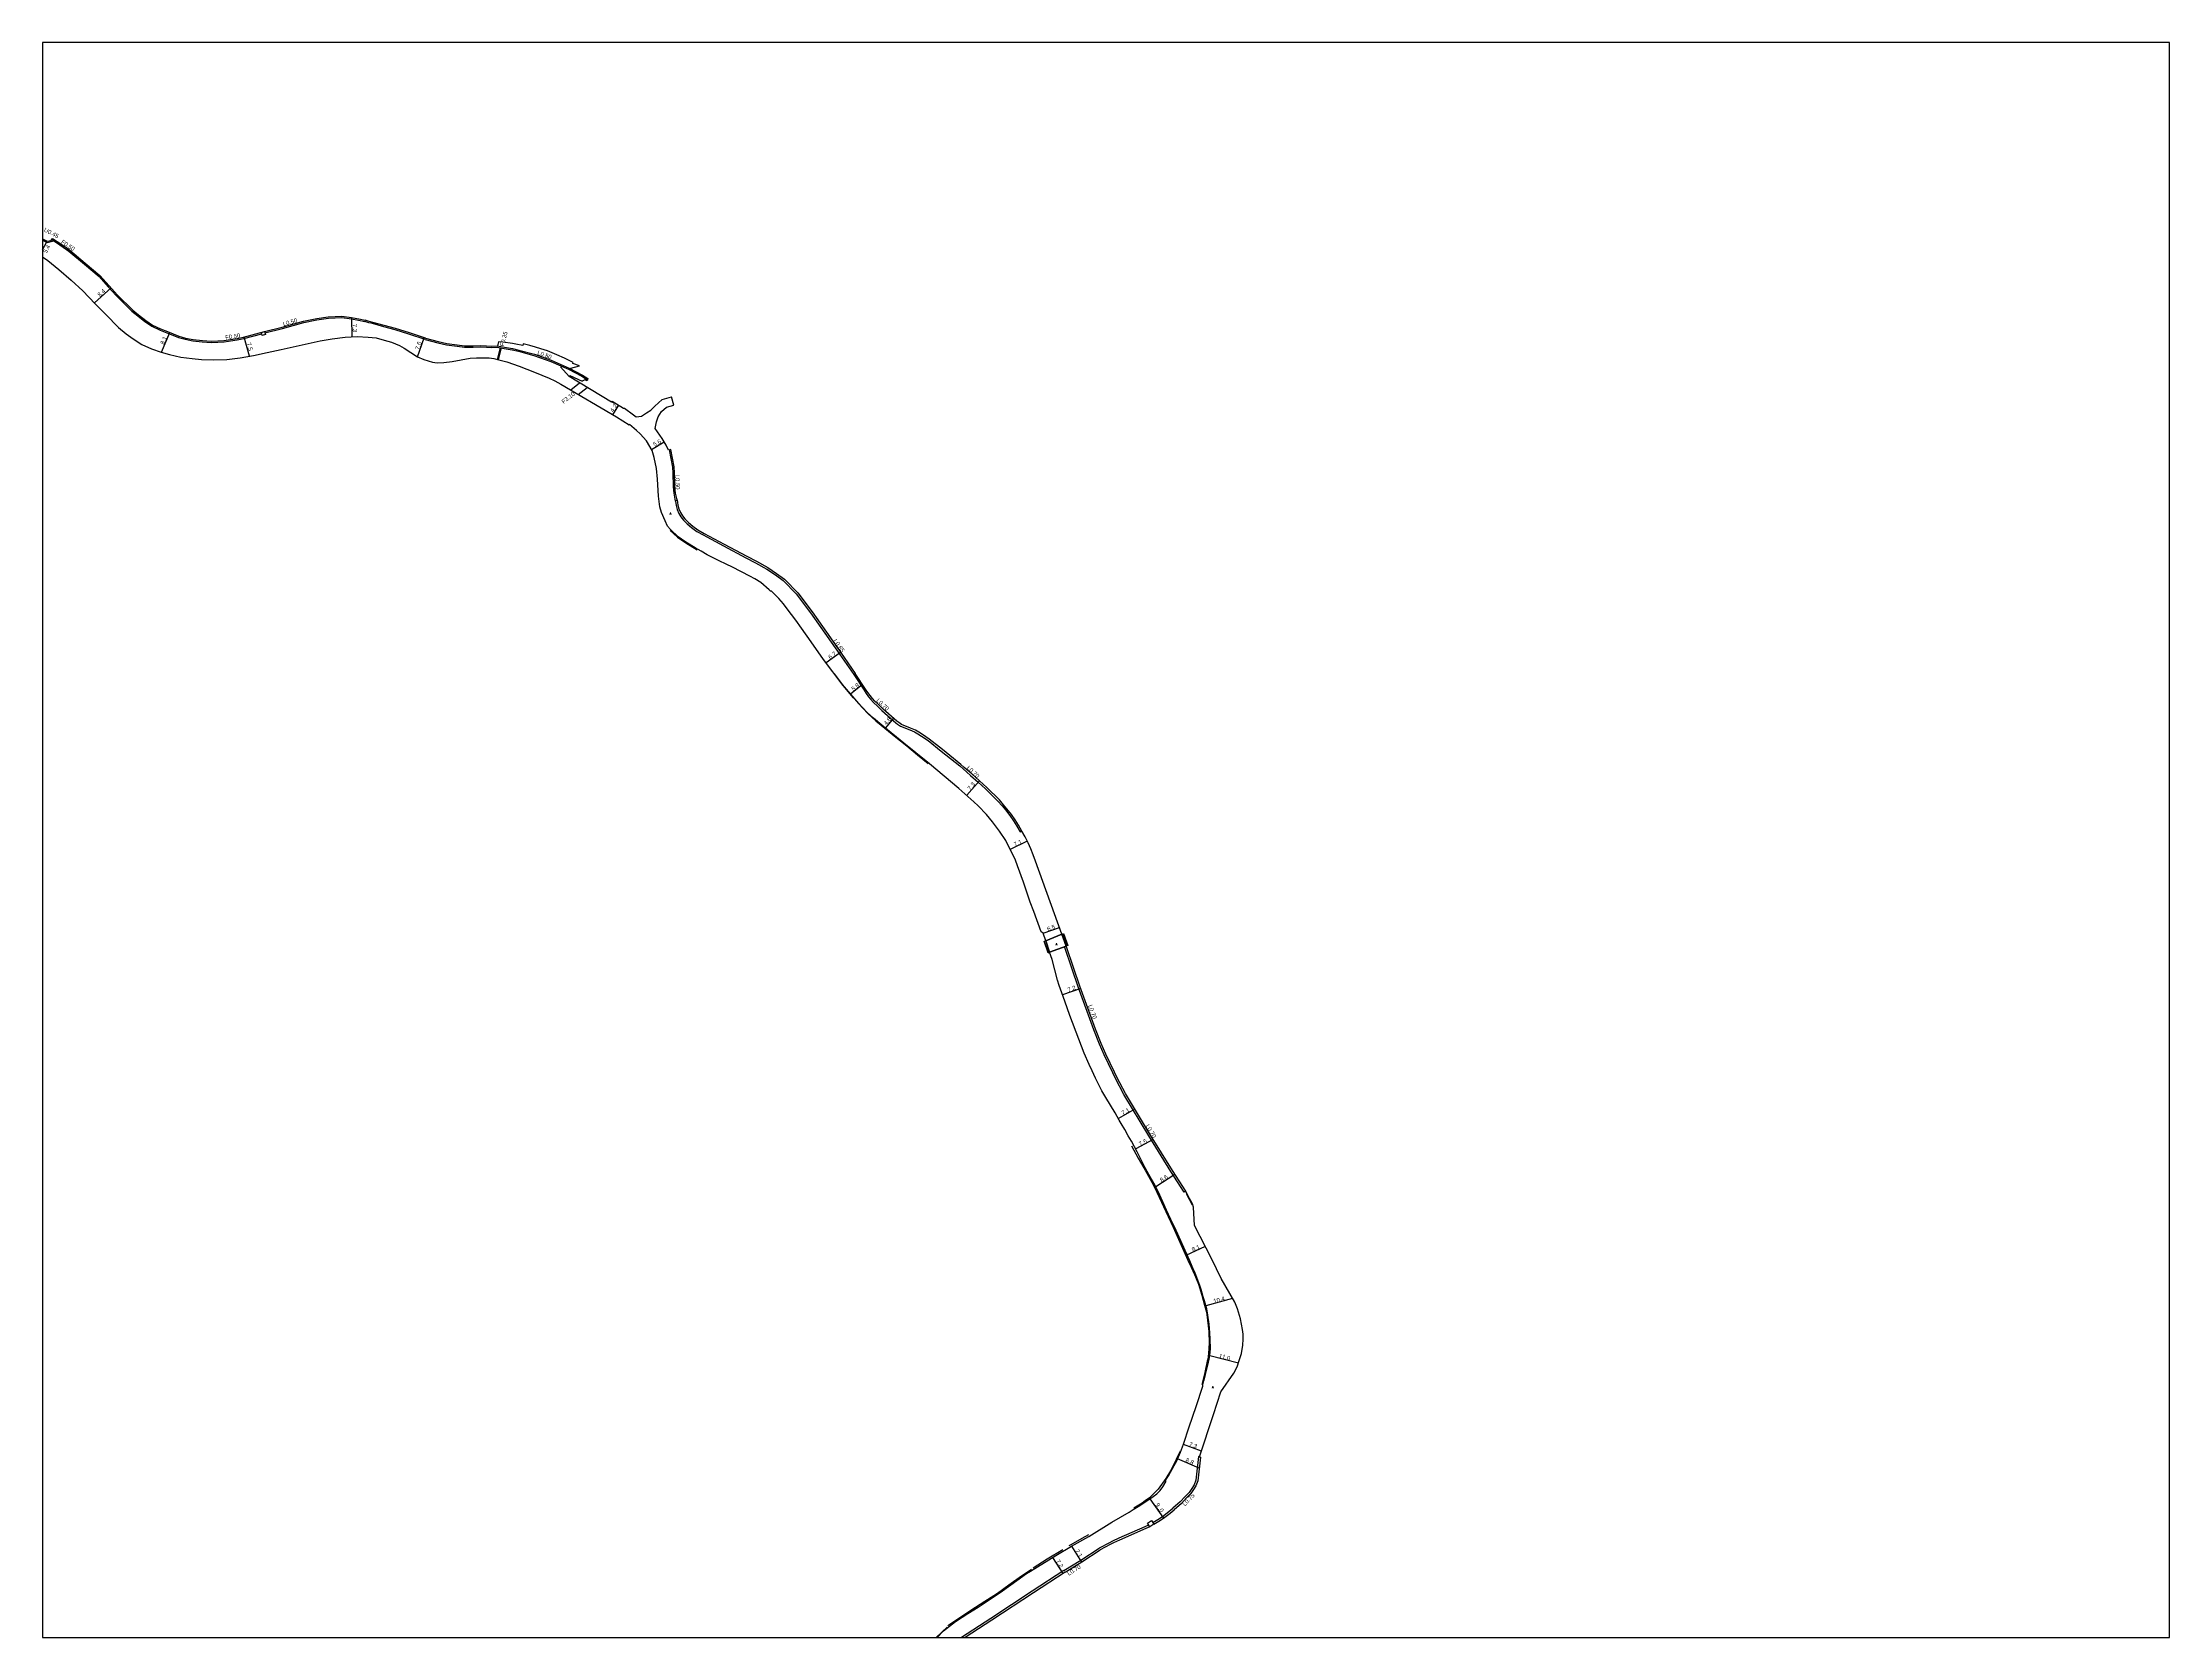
# Model space of a CAD drawing. Header units: metres. Extents: x -24000 to -20000, y -96000 to -93000.
# Drawn here: x -21600 to -20800, y -94800 to -94200 of the extents above; entities that cross this region are included whole.
import ezdxf

# ---------------------------------------------------------------- set-up
doc = ezdxf.new("R2010")
doc.units = ezdxf.units.M
doc.header["$LTSCALE"] = 2.5
for name, color, linetype in [('その他', 7, 'Continuous'), ('側溝・桝', 7, 'Continuous'), ('図郭', 7, 'Continuous'), ('幅員', 7, 'Continuous'), ('歩道・分離帯・安全施設', 7, 'Continuous'), ('舗装', 7, 'Continuous'), ('道路', 7, 'Continuous')]:
    doc.layers.add(name, color=color, linetype=linetype)
doc.styles.get("Standard").update_dxf_attribs({"font": ''})
doc.styles.add('YOKO_DECO', font='txt.shx', dxfattribs={"bigfont": 'extfont.shx'})
doc.styles.get('Standard').set_extended_font_data('@MS PGothic')

msp = doc.modelspace()

# ---------------------------------------------------------------- linework, layer by layer
at = {"layer": 'その他'}
msp.add_lwpolyline([(-21401.48, -94322.68), (-21401.32, -94322.51), (-21398.08, -94321.64), (-21400.52, -94320.69), (-21400.38, -94320.31), (-21403.69, -94318.7), (-21406.56, -94317.44), (-21410.1, -94315.99), (-21412.58, -94315.17), (-21414.63, -94314.57), (-21416.74, -94313.99), (-21419.25, -94313.37), (-21419.32, -94313.95), (-21421.93, -94313.41), (-21423.19, -94313.19), (-21426.85, -94312.7), (-21428.47, -94312.55), (-21428.9, -94314.16)], dxfattribs=at)
at = {"layer": '側溝・桝', "ltscale": 0.5, "flags": 128}
for points in [[(-21600, -94274.41), (-21598.29, -94275.28), (-21595.76, -94274.63)], [(-21428.84, -94319.19), (-21427.71, -94314.88)], [(-21428.5, -94319.28), (-21427.34, -94314.9)], [(-21401.35, -94330.71), (-21398, -94328)], [(-21398.5, -94332.4), (-21395.14, -94329.73)]]:
    msp.add_lwpolyline(points, dxfattribs=at)
at = {"layer": '側溝・桝'}
for points in [[(-21596.56, -94274.14), (-21594.75, -94275.25)], [(-21594.75, -94275.25), (-21592.26, -94276.94), (-21590.06, -94278.54), (-21584.24, -94283.32), (-21578.75, -94288.04), (-21575.26, -94291.85), (-21572.26, -94295.21), (-21566.41, -94301.05), (-21564.2, -94302.86), (-21561.48, -94304.94), (-21558.95, -94306.75), (-21555.76, -94308.18), (-21553.2, -94309.19), (-21551.02, -94310.11), (-21548.87, -94310.94), (-21546.33, -94311.65), (-21543.47, -94312.19), (-21539.93, -94312.63), (-21536.41, -94312.89), (-21531.72, -94312.56), (-21526.74, -94311.88), (-21524.31, -94311.37), (-21517.57, -94309.53)], [(-21516.38, -94309.21), (-21509.7, -94307.6), (-21501.67, -94305.28), (-21496.81, -94304.26), (-21492.49, -94303.71), (-21487.44, -94303.45), (-21483.82, -94303.96)], [(-21483.82, -94303.96), (-21481.11, -94304.47), (-21478.82, -94304.92)], [(-21456.1, -94311.71), (-21462.18, -94309.66), (-21467.42, -94308.12), (-21471.68, -94306.89), (-21475.85, -94305.74), (-21477.31, -94305.4), (-21478.82, -94304.92)], [(-21456.1, -94311.71), (-21451.3, -94312.99), (-21448.03, -94313.75), (-21444.07, -94314.24), (-21441.34, -94314.54), (-21438.02, -94314.54), (-21435.42, -94314.48), (-21433.01, -94314.59), (-21431.31, -94314.73), (-21428.99, -94314.65), (-21426.31, -94315.05), (-21423.37, -94315.59), (-21420.98, -94316.15), (-21415.16, -94317.77), (-21408.87, -94319.98), (-21402.14, -94322.89), (-21397.12, -94325.57), (-21395.65, -94326.53), (-21395.04, -94326.94)], [(-21361.95, -94372.52), (-21362.39, -94369.55), (-21362.62, -94367.2), (-21362.77, -94361.85), (-21362.97, -94359.71), (-21364.12, -94353.25)], [(-21361.35, -94372.03), (-21361.95, -94372.52)], [(-21361.95, -94372.52), (-21361.7, -94374.21), (-21361.26, -94375.69), (-21360.64, -94377.18), (-21359.86, -94378.47), (-21358.9, -94379.69), (-21357.5, -94381.04), (-21355.86, -94382.42), (-21353.84, -94383.9), (-21351.48, -94385.23), (-21343.91, -94389.29), (-21335.46, -94393.8), (-21331.82, -94395.72), (-21327.51, -94398.12), (-21324.28, -94400.25), (-21321.43, -94402.39), (-21316.48, -94407.42), (-21311.09, -94414.53), (-21301.82, -94427.75), (-21294.89, -94437.78), (-21291.02, -94443.6), (-21290.18, -94444.89), (-21289.27, -94446.12), (-21288.4, -94447.19), (-21287.42, -94448.23), (-21285.99, -94449.67), (-21284.31, -94451.27), (-21279.08, -94455.87), (-21278.37, -94456.44), (-21277.3, -94457.15), (-21273.75, -94458.58), (-21271.98, -94459.35), (-21270.73, -94460.07), (-21269.39, -94460.97), (-21266.94, -94462.61), (-21261.95, -94466.56), (-21255.03, -94472.13), (-21253.77, -94473.25), (-21250.96, -94475.68), (-21248.04, -94478.23), (-21245.32, -94480.81), (-21240.63, -94485.44), (-21239.03, -94487.19), (-21237.79, -94488.67), (-21236.18, -94490.75), (-21234.79, -94492.77), (-21233.48, -94494.84), (-21232.23, -94496.97), (-21231.61, -94496.62)], [(-21169.99, -94632.09), (-21170.59, -94632.43), (-21175.56, -94624.66), (-21183.89, -94611.34), (-21193.27, -94595.73), (-21196.4, -94589.76), (-21197.45, -94587.63), (-21200.74, -94580.79), (-21202.46, -94576.8), (-21204.58, -94571.42), (-21210.49, -94555.18), (-21212.76, -94548.58), (-21215.58, -94540.1), (-21215.01, -94539.88)], [(-21164.77, -94732.03), (-21165.25, -94731.87), (-21166.24, -94740.84), (-21166.88, -94742.57), (-21167.75, -94743.98), (-21168.73, -94745.41), (-21170.22, -94746.98), (-21172.07, -94749), (-21174.87, -94751.39)], [(-21182.42, -94756.73), (-21180.48, -94755.64), (-21178.78, -94754.53), (-21176.4, -94752.66), (-21174.87, -94751.39)], [(-21183.96, -94757.71), (-21185.37, -94758.37), (-21195.16, -94762.68), (-21197.52, -94763.78), (-21198.71, -94764.36), (-21202.57, -94766.37)], [(-21215.81, -94774.84), (-21209.48, -94770.94), (-21202.57, -94766.37)], [(-21215.81, -94774.84), (-21227.72, -94782.64), (-21243.29, -94792.85), (-21254.3, -94800)]]:
    msp.add_lwpolyline(points, dxfattribs=at)
at = {"layer": '側溝・桝', "ltscale": 0.5, "flags": 128}
msp.add_lwpolyline([(-21517.7, -94309.05), (-21516.51, -94308.73), (-21516.2, -94309.89), (-21517.38, -94310.23)], close=True, dxfattribs=at)
at = {"layer": '側溝・桝'}
msp.add_lwpolyline([(-21183.57, -94758.33), (-21184.4, -94756.98), (-21182.88, -94756.04), (-21182.05, -94757.39)], close=True, dxfattribs=at)
at = {"layer": '図郭'}
msp.add_lwpolyline([(-21600, -94800), (-20800, -94800), (-20800, -94200), (-21600, -94200)], close=True, dxfattribs=at)
at = {"layer": '幅員'}
for points in [[(-21600, -94277.96), (-21598.48, -94275.18)], [(-21299.85, -94429.41), (-21305.2, -94433.39)], [(-21291.62, -94441.44), (-21296.09, -94445.2)], [(-21279.96, -94454.16), (-21282.99, -94457.86)], [(-21247.56, -94477.71), (-21252.4, -94483.18)], [(-21229.61, -94500.47), (-21236.02, -94503.63)], [(-21223.63, -94535.11), (-21217.47, -94532.89)], [(-21209.51, -94555.86), (-21216.33, -94558.2)], [(-21189.13, -94601.28), (-21195.36, -94604.72)], [(-21182.25, -94612.67), (-21188.82, -94616.21)], [(-21181.29, -94630.41), (-21174.05, -94625.76)], [(-21162.65, -94652.95), (-21170.02, -94656.25)], [(-21152.36, -94672.49), (-21162.42, -94675.26)], [(-21150.2, -94696.8), (-21160.94, -94694.07)], [(-21164.06, -94729.86), (-21170.87, -94727.36)], [(-21164.98, -94736.37), (-21173.06, -94732.84)], [(-21183.55, -94747.81), (-21178.34, -94755.15)], [(-21212.98, -94765.61), (-21209.25, -94771.65)], [(-21220.12, -94769.93), (-21216.18, -94775.95)]]:
    msp.add_lwpolyline(points, dxfattribs=at)
at = {"layer": '幅員', "flags": 128}
for points in [[(-21580.47, -94297.91), (-21574.18, -94292.3)], [(-21483.52, -94310.74), (-21483.62, -94303.49)], [(-21555.2, -94316.54), (-21552.09, -94309.12)], [(-21522.15, -94318.03), (-21524.12, -94310.8)], [(-21458.94, -94318.22), (-21456.52, -94311.04)], [(-21385.5, -94340.07), (-21383.3, -94336.46)], [(-21370.95, -94353.04), (-21366.13, -94350.27)]]:
    msp.add_lwpolyline(points, dxfattribs=at)
at = {"layer": '歩道・分離帯・安全施設', "ltscale": 0.5, "flags": 128}
msp.add_lwpolyline([(-21401.97, -94325.59), (-21405.22, -94321.95)], dxfattribs=at)
at = {"layer": '歩道・分離帯・安全施設', "ltscale": 0.5}
msp.add_lwpolyline([(-21384.83, -94335.79), (-21385.92, -94335.12)], dxfattribs=at)
at = {"layer": '歩道・分離帯・安全施設'}
for points in [[(-21363.98, -94383.54), (-21361.14, -94386.05), (-21358.04, -94388.17), (-21353.76, -94390.87)], [(-21302.17, -94437.63), (-21299.29, -94441.53), (-21293.14, -94448.69), (-21289.54, -94452.46), (-21286.59, -94455.11), (-21283.21, -94457.92), (-21279.09, -94461.27), (-21274.96, -94464.62), (-21270.87, -94467.97), (-21266.91, -94471.25)], [(-21214.76, -94539.89), (-21216.37, -94535.33)], [(-21223.21, -94538.14), (-21221.65, -94542.62)], [(-21190.39, -94615.04), (-21187.86, -94619.65), (-21185.33, -94624.21), (-21182.81, -94628.67), (-21180.88, -94632.54), (-21177.52, -94639.75), (-21174.76, -94645.66), (-21169.22, -94658.05), (-21168.01, -94660.72), (-21166.77, -94663.4), (-21166.04, -94664.96), (-21165.26, -94667.04), (-21163.9, -94671.22), (-21162.9, -94674.93), (-21162.26, -94677.64), (-21161.8, -94680.67), (-21161.32, -94684.89), (-21161.22, -94689.33), (-21161.4, -94693.18), (-21161.72, -94695.38)], [(-21167.48, -94637.39), (-21169.77, -94633.17)], [(-21163.8, -94704.87), (-21162.7, -94700.28), (-21161.69, -94695.41)], [(-21172.07, -94729.94), (-21173.64, -94733.11), (-21175.7, -94737.32), (-21177.54, -94740.24), (-21180.41, -94744.27), (-21182.2, -94746.07), (-21183.69, -94747.43), (-21185.32, -94748.6), (-21186.44, -94749.42), (-21189.5, -94751.39)], [(-21216.23, -94766.99), (-21222.08, -94770.54), (-21225.61, -94772.76), (-21227.39, -94773.95)], [(-21206.53, -94761.41), (-21209.07, -94762.82), (-21213.24, -94765.17), (-21213.93, -94765.59)], [(-21228.02, -94774.44), (-21231.77, -94776.88), (-21236.57, -94780.32), (-21240.86, -94783.42), (-21245.6, -94786.48), (-21250.79, -94789.9), (-21253.81, -94791.84), (-21256.82, -94793.9), (-21259.52, -94795.68)], [(-21259.77, -94796.12), (-21263.92, -94800)]]:
    msp.add_lwpolyline(points, dxfattribs=at)
at = {"layer": '舗装'}
for points in [[(-21222.66, -94537.92), (-21216.55, -94535.44)], [(-21215.01, -94539.88), (-21221.19, -94542.21)]]:
    msp.add_lwpolyline(points, dxfattribs=at)
at = {"layer": '道路'}
for points in [[(-21600, -94273.88), (-21598.26, -94274.77)], [(-21598.26, -94274.77), (-21596.71, -94274.42), (-21596.3, -94273.71)], [(-21596.3, -94273.71), (-21594.49, -94274.82)], [(-21594.49, -94274.82), (-21591.97, -94276.53), (-21589.75, -94278.14), (-21583.92, -94282.94), (-21578.4, -94287.68), (-21574.88, -94291.52), (-21571.89, -94294.87), (-21566.08, -94300.68), (-21563.89, -94302.46), (-21561.18, -94304.53), (-21558.7, -94306.31), (-21555.57, -94307.72), (-21553.01, -94308.73), (-21550.83, -94309.64), (-21548.71, -94310.46), (-21546.22, -94311.16), (-21543.39, -94311.69), (-21539.88, -94312.13), (-21536.41, -94312.39), (-21531.77, -94312.06), (-21526.82, -94311.39), (-21524.43, -94310.88), (-21516.51, -94308.73), (-21509.83, -94307.12), (-21501.79, -94304.79), (-21496.89, -94303.76), (-21492.54, -94303.21), (-21487.42, -94302.95), (-21483.75, -94303.46)], [(-21600, -94280.63), (-21598.04, -94282.03), (-21593.81, -94285.35), (-21589.18, -94289.39), (-21584.88, -94293.38), (-21580.15, -94298.24), (-21576.2, -94302.36), (-21571.38, -94307.14), (-21568.56, -94309.54), (-21565.91, -94311.49), (-21562.6, -94313.6), (-21559.04, -94315.25), (-21555.4, -94316.49), (-21552.23, -94317.33), (-21547.98, -94318.37), (-21543.77, -94318.88), (-21540.21, -94319.18), (-21535.6, -94319.39), (-21530.62, -94319.29), (-21525.72, -94318.66), (-21520.7, -94317.78), (-21515.5, -94316.64), (-21510.29, -94315.54), (-21502.29, -94313.76), (-21495.61, -94312.28), (-21491.09, -94311.44), (-21486.18, -94310.88), (-21481.6, -94310.63), (-21477.56, -94310.88), (-21474.53, -94311.14), (-21471.46, -94311.91), (-21468.77, -94312.72), (-21465.79, -94313.95)], [(-21483.75, -94303.46), (-21481.02, -94303.98), (-21478.67, -94304.45)], [(-21455.98, -94311.22), (-21462.03, -94309.18), (-21467.28, -94307.64), (-21471.55, -94306.41), (-21475.73, -94305.26), (-21477.18, -94304.91), (-21478.67, -94304.45)], [(-21405.05, -94328.53), (-21384.17, -94340.85), (-21379.35, -94343.83), (-21379.2, -94343.69)], [(-21386.03, -94335.24), (-21385.78, -94334.94), (-21381.49, -94337.57), (-21381.12, -94337.49)], [(-21376.69, -94340.82), (-21374.76, -94340.52), (-21372.85, -94339.34), (-21371.26, -94338.35), (-21369.72, -94336.79), (-21366.96, -94334.24), (-21363.39, -94333.28)], [(-21362.56, -94336.37), (-21363.39, -94333.28)], [(-21381.12, -94337.49), (-21377.66, -94340.09), (-21376.69, -94340.82)], [(-21369.09, -94360.29), (-21369.91, -94356.1), (-21370.7, -94353.47), (-21372.82, -94349.87), (-21375.17, -94347.17), (-21376.54, -94345.93), (-21379.2, -94343.69)], [(-21363.64, -94353.07), (-21364.54, -94353.41), (-21365.43, -94351.49), (-21366.91, -94348.91), (-21369.55, -94345.22), (-21369.09, -94342.67)], [(-21368.94, -94342.3), (-21368.39, -94340.76), (-21367.22, -94338.84), (-21365.37, -94337.12), (-21362.56, -94336.37)], [(-21361.35, -94372.03), (-21361.9, -94369.47), (-21362.12, -94367.17), (-21362.27, -94361.82), (-21362.48, -94359.64), (-21363.64, -94353.07)], [(-21367.17, -94376.8), (-21367.76, -94374.7), (-21368.28, -94370.71), (-21368.72, -94364.29), (-21369.09, -94360.29)], [(-21361.35, -94372.03), (-21361.03, -94374.07), (-21360.62, -94375.48), (-21360.04, -94376.86), (-21359.32, -94378.08), (-21358.39, -94379.24), (-21357.04, -94380.53), (-21355.44, -94381.89), (-21353.47, -94383.33), (-21351.16, -94384.64), (-21343.59, -94388.69), (-21335.15, -94393.2), (-21331.5, -94395.13), (-21327.16, -94397.54), (-21323.89, -94399.69), (-21320.98, -94401.88), (-21315.97, -94406.98), (-21310.54, -94414.13), (-21301.27, -94427.36), (-21294.33, -94437.39)], [(-21179.64, -94744.74), (-21178.65, -94743.33), (-21177.41, -94741.21), (-21177.7, -94741.04), (-21176.51, -94739.2), (-21174.3, -94735.35), (-21173.37, -94733.57), (-21171.97, -94730.35), (-21170.82, -94727.23), (-21168.66, -94720.71), (-21166.13, -94713.06), (-21163.59, -94705.46), (-21163.62, -94704.97), (-21163.18, -94703.48), (-21162.54, -94701.06), (-21161.63, -94697.12), (-21161.02, -94694.72), (-21160.8, -94692.84), (-21160.75, -94691.24), (-21160.84, -94687.79), (-21160.95, -94685.43), (-21161.23, -94682.2), (-21161.69, -94678.77), (-21162.11, -94676.39), (-21162.93, -94673.41), (-21163.41, -94671.83), (-21164.23, -94669.13), (-21164.75, -94667.56), (-21166.45, -94662.92), (-21167.19, -94661.31), (-21168.53, -94658.28), (-21173.62, -94646.88), (-21175.57, -94642.71), (-21177.22, -94639.29), (-21178.63, -94636.12), (-21179.81, -94633.63), (-21181.47, -94630), (-21183.87, -94625.84), (-21185.29, -94623.29), (-21186.53, -94620.83), (-21188.22, -94617.33), (-21190.39, -94613.31), (-21191.6, -94611.24), (-21192.93, -94608.95), (-21194.25, -94606.69), (-21195, -94605.37), (-21196.54, -94602.58), (-21200.04, -94596.87), (-21201.52, -94594.39), (-21203.99, -94589.6), (-21205.26, -94586.85), (-21206.36, -94584.46), (-21208.2, -94580.14), (-21210.27, -94574.88), (-21213.56, -94565.99), (-21215.5, -94560.59), (-21216.58, -94557.44), (-21217.56, -94554.71), (-21218.22, -94552.79), (-21220.22, -94545.01), (-21221.19, -94542.21), (-21222.66, -94537.92), (-21223.63, -94535.11), (-21224.38, -94534.56), (-21227.1, -94526.96), (-21228.51, -94523.33), (-21231.08, -94515.89), (-21233.26, -94509.75), (-21234.09, -94507.54), (-21237.71, -94500.19), (-21240.04, -94496.62), (-21242.67, -94493.19), (-21245, -94490.42), (-21248.14, -94487.11), (-21249.65, -94485.61), (-21255.33, -94480.58), (-21266.42, -94471.35), (-21276.05, -94463.54), (-21283.52, -94457.43), (-21287.4, -94454.23), (-21289.77, -94451.99), (-21294.96, -94446.55), (-21298.86, -94441.91), (-21306.2, -94432.04), (-21310.88, -94425.45), (-21314.49, -94420.28), (-21316.72, -94417.24), (-21319.91, -94412.98), (-21321.32, -94411.14), (-21323.04, -94409.13), (-21325.81, -94406.36), (-21326.15, -94406.44), (-21326.68, -94405.86), (-21329.89, -94403.15), (-21332.06, -94401.78), (-21334.02, -94400.72), (-21340.5, -94397.41), (-21342.85, -94396.27), (-21345.54, -94394.94), (-21349.97, -94392.67), (-21352.3, -94391.36), (-21354.55, -94390.13), (-21358.04, -94387.95), (-21360.91, -94385.99), (-21363.76, -94383.19), (-21364.96, -94382), (-21365.85, -94379.89), (-21367.17, -94376.8)], [(-21156.75, -94707.64), (-21151.97, -94700.59), (-21151.25, -94699.42), (-21150.54, -94697.87), (-21149.89, -94695.79), (-21149.09, -94693.18), (-21148.52, -94690.06), (-21148.36, -94687.8), (-21148.42, -94685.95), (-21148.66, -94684.19), (-21149.41, -94680.1), (-21150.52, -94676.4), (-21151.59, -94673.81), (-21156.73, -94664.96), (-21160.22, -94657.65), (-21166.72, -94645.06), (-21167.09, -94638.18), (-21167.42, -94636.91), (-21169.17, -94633.68), (-21169.99, -94632.09), (-21174.99, -94624.3), (-21183.31, -94610.98), (-21192.67, -94595.39), (-21195.79, -94589.45), (-21196.83, -94587.33), (-21200.12, -94580.51), (-21201.82, -94576.54), (-21203.94, -94571.18), (-21209.85, -94554.95), (-21212.11, -94548.36), (-21214.94, -94539.86), (-21215.01, -94539.88), (-21216.55, -94535.44), (-21226.49, -94507.92), (-21227.35, -94505.62), (-21228.29, -94503.33), (-21229.32, -94501.06), (-21230.43, -94498.82), (-21231.61, -94496.62), (-21232.87, -94494.47), (-21234.2, -94492.38), (-21235.59, -94490.35), (-21237.24, -94488.22), (-21238.5, -94486.72), (-21240.11, -94484.95), (-21244.82, -94480.3), (-21247.56, -94477.71), (-21250.49, -94475.14), (-21253.3, -94472.72), (-21254.57, -94471.58), (-21261.51, -94466), (-21266.52, -94462.04), (-21269, -94460.37), (-21270.35, -94459.47), (-21271.66, -94458.72), (-21273.49, -94457.92), (-21276.96, -94456.51), (-21277.94, -94455.86), (-21278.63, -94455.33), (-21283.83, -94450.74), (-21285.5, -94449.16), (-21286.91, -94447.73), (-21287.87, -94446.72), (-21288.71, -94445.69), (-21289.59, -94444.49), (-21290.43, -94443.21), (-21294.33, -94437.39)], [(-21164.77, -94732.03), (-21159.54, -94716.1), (-21156.75, -94707.64)], [(-21164.77, -94732.03), (-21164.51, -94732.12), (-21165.5, -94741.02), (-21166.2, -94742.91), (-21167.11, -94744.39), (-21168.14, -94745.89), (-21169.66, -94747.5), (-21171.54, -94749.55), (-21174.39, -94751.98)], [(-21206.5, -94761.96), (-21197.81, -94756.68), (-21191.31, -94752.84), (-21189.78, -94751.9)], [(-21189.78, -94751.9), (-21187.95, -94750.77), (-21183.55, -94747.81), (-21182.28, -94746.92), (-21180.89, -94745.91), (-21179.64, -94744.74)], [(-21182.05, -94757.39), (-21180.08, -94756.29), (-21178.34, -94755.15), (-21175.92, -94753.25), (-21174.39, -94751.98)], [(-21182.05, -94757.39), (-21183.57, -94758.33), (-21185.05, -94759.02), (-21194.86, -94763.35), (-21197.21, -94764.44), (-21198.39, -94765.01), (-21202.21, -94767)], [(-21218.9, -94769.18), (-21212.98, -94765.61), (-21206.5, -94761.96)], [(-21215.41, -94775.45), (-21209.09, -94771.55), (-21202.21, -94767)], [(-21263.51, -94800), (-21261.09, -94797.55), (-21256.59, -94793.98), (-21251.97, -94791.01), (-21248.1, -94788.65), (-21240.92, -94783.84), (-21238.88, -94782.43), (-21233.56, -94778.53), (-21229.91, -94775.93), (-21228.46, -94775.03), (-21218.9, -94769.18)], [(-21215.41, -94775.45), (-21227.32, -94783.24), (-21242.9, -94793.46), (-21252.96, -94800)]]:
    msp.add_lwpolyline(points, dxfattribs=at)
at = {"layer": '道路', "ltscale": 0.5}
msp.add_lwpolyline([(-21455.98, -94311.22), (-21451.18, -94312.5), (-21447.95, -94313.26), (-21444.01, -94313.74), (-21441.31, -94314.04), (-21438.03, -94314.04), (-21435.41, -94313.98), (-21432.97, -94314.1), (-21431.29, -94314.23), (-21428.96, -94314.15), (-21426.22, -94314.56), (-21423.27, -94315.1), (-21420.86, -94315.67), (-21415.01, -94317.29), (-21408.68, -94319.52), (-21401.93, -94322.44), (-21396.87, -94325.14), (-21394.86, -94326.44), (-21395.17, -94327.27), (-21396, -94326.92), (-21397, -94327.45)], dxfattribs=at)
at = {"layer": '道路', "ltscale": 0.5, "flags": 128}
for points in [[(-21465.79, -94313.95), (-21463.97, -94314.96), (-21461.5, -94316.59), (-21458.94, -94318.22), (-21456.56, -94319.28), (-21453.3, -94320.25), (-21451.54, -94320.51), (-21449.03, -94320.42), (-21445.9, -94319.94), (-21442.55, -94319.36), (-21439.2, -94318.75), (-21436.77, -94318.57), (-21434.17, -94318.57), (-21431.97, -94318.66), (-21430.2, -94318.84), (-21428.36, -94319.31), (-21425.36, -94320.17), (-21420.72, -94321.76), (-21414.92, -94324.06), (-21409.38, -94326.3), (-21407.34, -94327.24), (-21405.05, -94328.53)], [(-21386.03, -94335.24), (-21401.97, -94325.59), (-21401.72, -94325.28), (-21397, -94327.45)]]:
    msp.add_lwpolyline(points, dxfattribs=at)
at = {"layer": '道路', "flags": 128}
msp.add_lwpolyline([(-21369.09, -94342.67), (-21368.94, -94342.3)], dxfattribs=at)
at = {"layer": '道路'}
for points in [[(-21221.19, -94542.21), (-21215.01, -94539.88), (-21216.55, -94535.44), (-21222.66, -94537.92)], [(-21215.01, -94539.88), (-21216.55, -94535.44), (-21215.95, -94535.23), (-21214.41, -94539.67)], [(-21221.19, -94542.21), (-21221.79, -94542.4), (-21223.27, -94538.12), (-21222.66, -94537.92)]]:
    msp.add_lwpolyline(points, close=True, dxfattribs=at)

# ---------------------------------------------------------------- texts
at = {"layer": '側溝・桝'}
for s, rotation, p in [('U0.45', 332.72222, (-21599.65, -94270.99)), ('F0.50', 325.8021, (-21593.22, -94275.38)), ('L0.50', 16.13441, (-21509.33, -94306.72)), ('F0.50', 7.70002, (-21531.17, -94311.73)), ('F0.35', 75.19261, (-21426.5, -94314.43)), ('L0.50', 340.63417, (-21414.06, -94317.36)), ('F3.10', 38.49575, (-21403.98, -94335.99)), ('L0.50', 271.6532, (-21362, -94362.62)), ('L0.65', 305, (-21302.64, -94425.09)), ('L0.70', 317, (-21286.56, -94447.73)), ('L0.70', 317, (-21252.55, -94473.06)), ('L0.70', 290, (-21206.76, -94562.32)), ('L0.70', 301, (-21185.18, -94607.55)), ('L0.75', 47, (-21170.27, -94750.73)), ('L0.70', 33, (-21213.95, -94776.83))]:
    msp.add_text(s, height=1.6, rotation=rotation, dxfattribs=at).set_placement(p)
at = {"layer": '幅員'}
for s, rotation, p in [('5.4', 61.39879, (-21598.47, -94279.39)), ('8.4', 41.73775, (-21578.47, -94295.79)), ('8.1', 67.24497, (-21554.31, -94313.77)), ('7.3', 270.84465, (-21483.34, -94305.85)), ('7.5', 285.24582, (-21523.22, -94313.13)), ('7.6', 71.33499, (-21458.37, -94315.74)), ('4.2', 58.53543, (-21385.29, -94339.25)), ('5.6', 29.85071, (-21369.77, -94352.07)), ('6.7', 37, (-21303.73, -94432.09)), ('5.8', 40, (-21294.95, -94444.03)), ('4.8', 51, (-21282.55, -94456.95)), ('7.3', 49, (-21251.09, -94481.44)), ('7.1', 26, (-21234.17, -94502.52)), ('6.5', 20, (-21221.81, -94534.36)), ('7.2', 19, (-21214.1, -94557.2)), ('7.1', 29, (-21193.63, -94603.53)), ('7.5', 28, (-21187.09, -94615.19)), ('8.6', 33, (-21179.09, -94628.81)), ('8.1', 24, (-21167.32, -94654.88)), ('10.4', 15, (-21159.36, -94674.3)), ('11.0', 346, (-21157.65, -94694.75)), ('7.3', 340, (-21168.96, -94727.9)), ('8.8', 336, (-21170.24, -94733.82)), ('9..0', 305, (-21181.53, -94750.11)), ('7.1', 302, (-21211.69, -94767.45)), ('7.2', 303, (-21218.92, -94771.36))]:
    msp.add_text(s, height=1.6, rotation=rotation, dxfattribs=at).set_placement(p)
at = {"layer": '舗装', "style": 'YOKO_DECO'}
for p in [(-21364.1, -94377.53, 617.28), (-21218.96, -94539.55, 607.88), (-21160.12, -94706.21, 601.62)]:
    msp.add_text('A', height=0.75, dxfattribs=at).set_placement(p)

doc.saveas('drawing.dxf')
